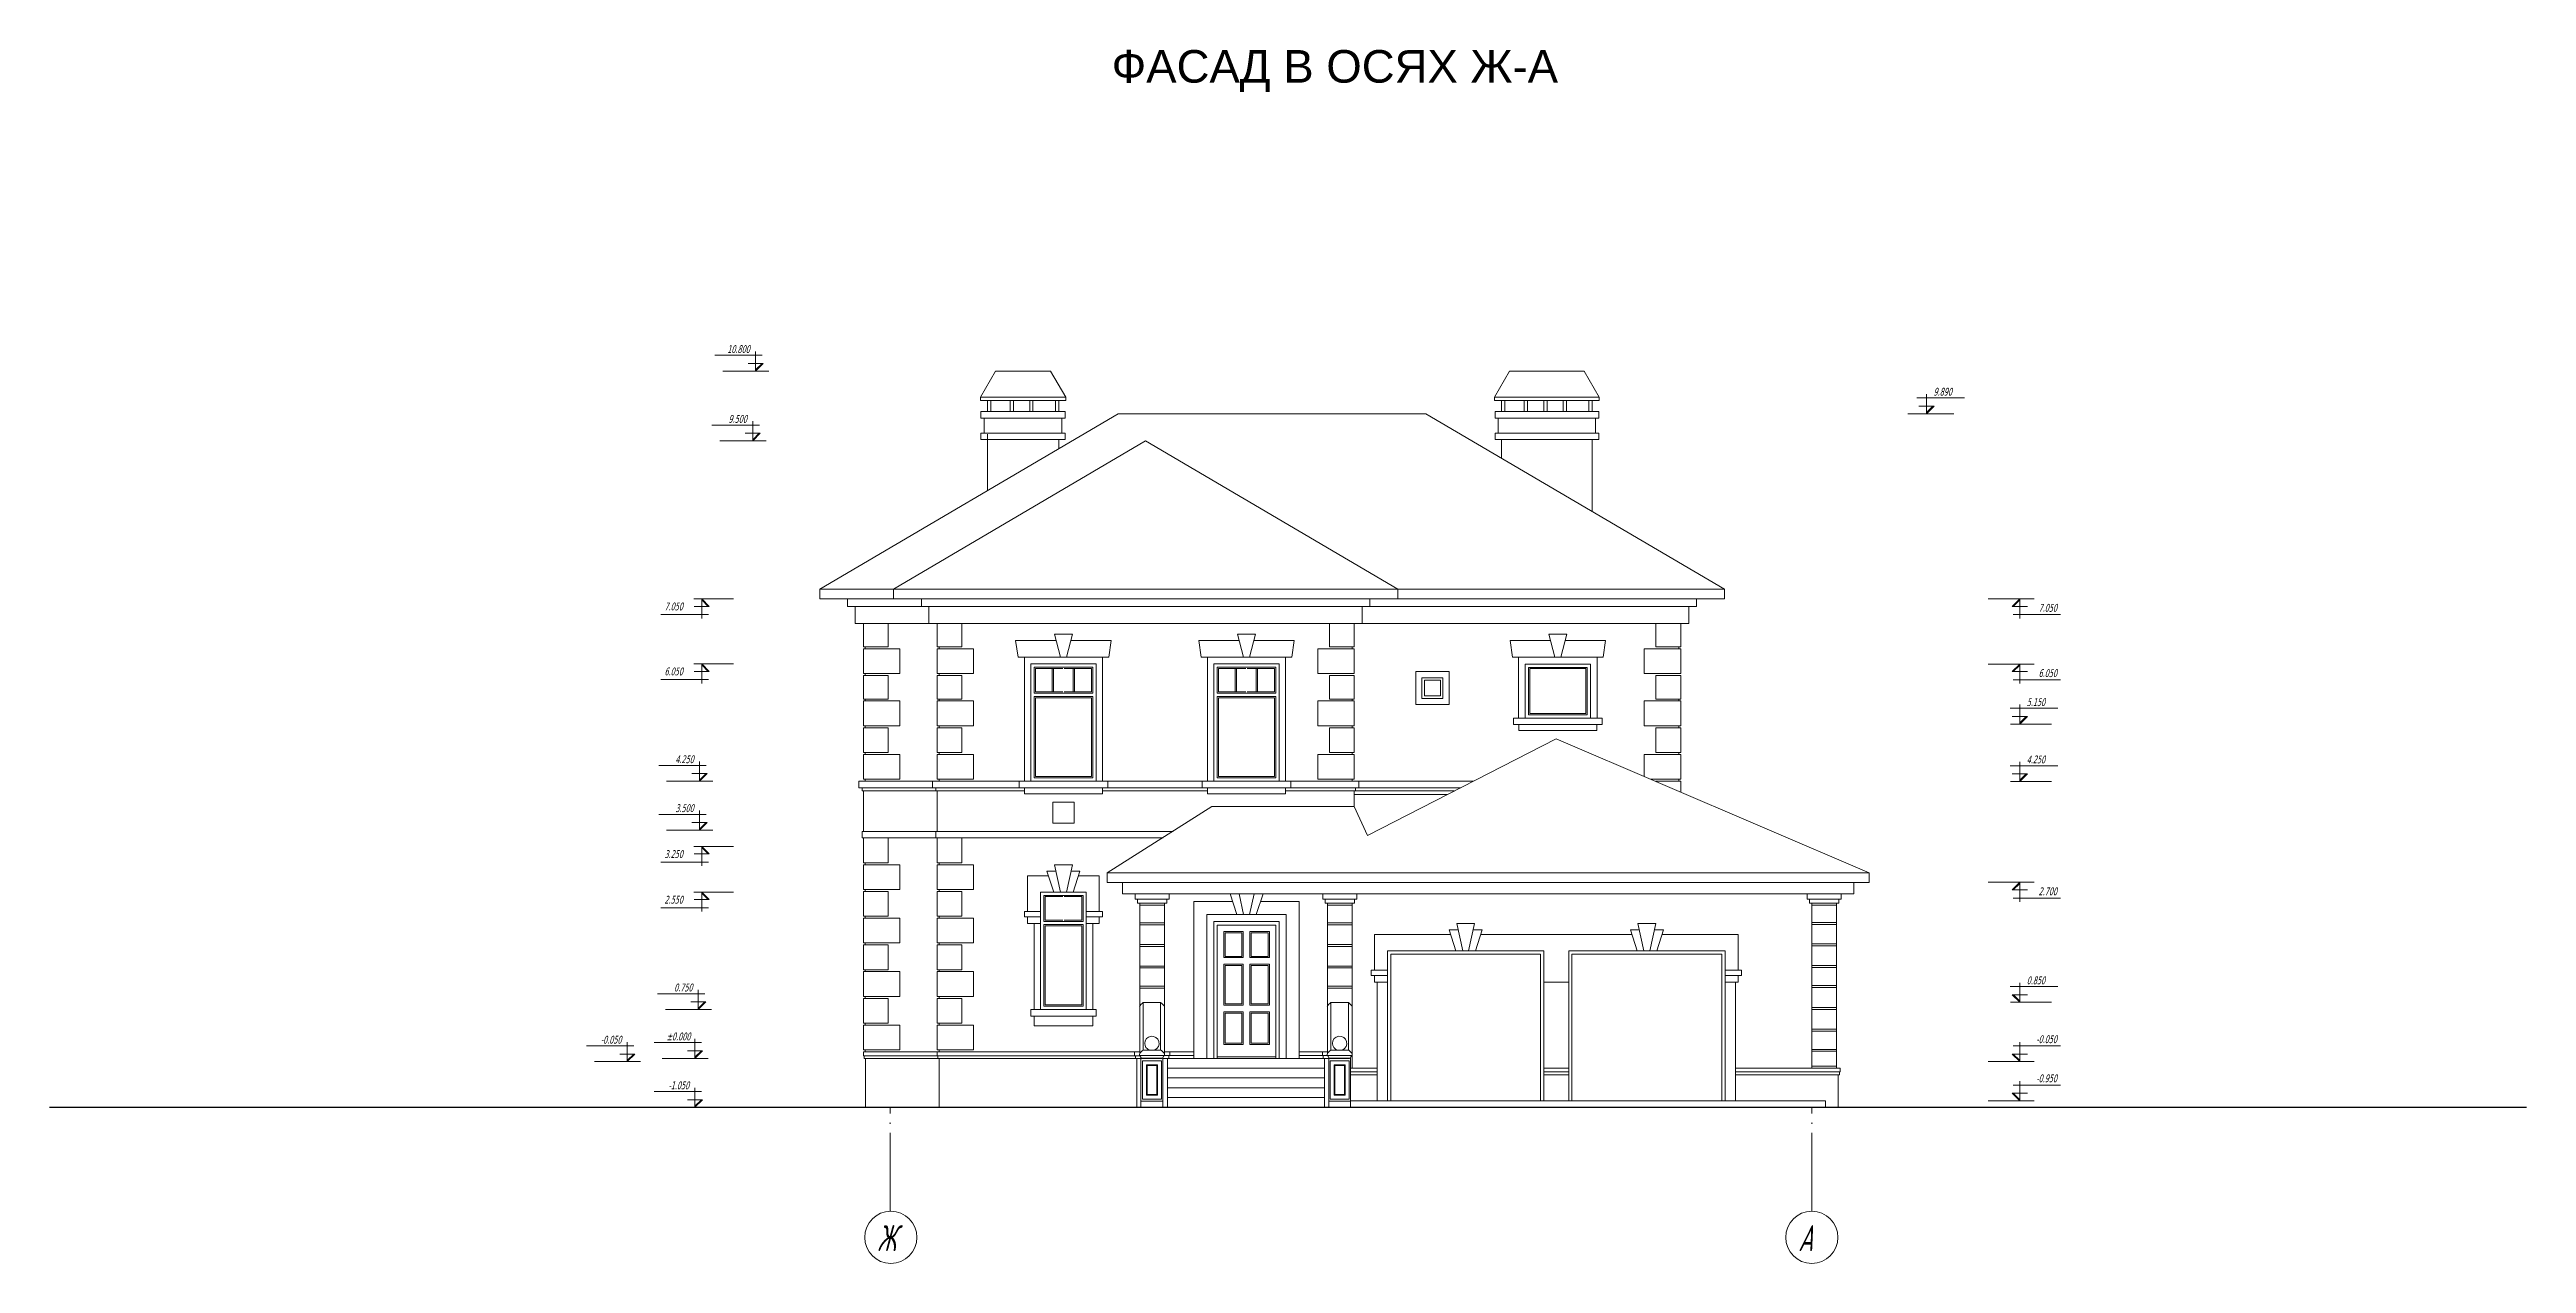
# Model space of a CAD drawing. Header units: millimetres. Extents: x 574812 to 785403, y 231698 to 285481.
# Drawn here: x 617960 to 655960, y 266870 to 285481 of the extents above; entities that cross this region are included whole.
import ezdxf
from ezdxf.enums import TextEntityAlignment as Align

# ---------------------------------------------------------------- set-up
doc = ezdxf.new("R2010")
doc.units = ezdxf.units.MM
doc.linetypes.add('ACAD_ISO04W100', pattern=[30, 24, -3, 0, -3])
doc.layers.add('OSI', color=154, linetype='Continuous')
for name, color, linetype, lineweight in [('WALL-outdoor', 14, 'Continuous', 30), ('Баллюстрада', 7, 'Continuous', 5), ('ОТМЕТКИ', 240, 'Continuous', 5)]:
    doc.layers.add(name, color=color, linetype=linetype, lineweight=lineweight)
doc.styles.get("Standard").update_dxf_attribs({"font": 'TAHOMA.TTF', "width": 0.6, "oblique": 15, "height": 220})
doc.styles.add('style4', font='ARIAL.TTF', dxfattribs={"height": 200})

msp = doc.modelspace()

# ---------------------------------------------------------------- texts
at = {"style": 'style4'}
msp.add_text('ФАСАД В ОСЯХ Ж-А', height=500, dxfattribs=at).set_placement((637678.5, 285223.3), align=Align.MIDDLE_CENTER)
at = {"layer": 'OSI', "char_height": 400, "attachment_point": 1}
for s, insert in [('{\\Fromans.shx|c204;Ж}', (630658.3, 267457.8)), ('{\\Fromans.shx|c204;А}', (644788.1, 267457.8))]:
    msp.add_mtext(s, dxfattribs=dict(at, insert=insert))
at = {"layer": 'ОТМЕТКИ', "linetype": 'ByBlock', "ltscale": 10, "char_height": 120, "width": 582}
for s, insert, attachment_point in [('10.800', (628703.2, 280948.4), 3), ('9.8{\\fTahoma|b0|i0|c204|p34;9}0', (647146.5, 280294.8), 3), ('9.500', (628658.8, 279878), 3), ('7.0{\\fTahoma|b0|i0|c204|p34;5}0', (627394.1, 277002.5), 1), ('7.050', (648757.8, 276981), 3), ('6.050', (627394.1, 276006), 1), ('6.050', (648757.8, 275980.3), 3), ('5.1{\\fTahoma|b0|i0|c204|p34;5}0', (648293.1, 275535.8), 1), ('4.250', (627843.1, 274659.9), 3), ('4.2{\\fTahoma|b0|i0|c204|p34;5}0', (648293.1, 274656.6), 1), ('3.500', (627843.1, 273909.9), 3), ('3.2{\\fTahoma|b0|i0|c204|p34;5}0', (627394.1, 273206), 1), ('2.5{\\fTahoma|b0|i0|c204|p34;5}0', (627394.1, 272506), 1), ('2.7{\\fTahoma|b0|i0|c204|p34;0}0', (648757.8, 272634.5), 3), ('0.750', (627824.4, 271159.9), 3), ('0.850', (648293.1, 271269.8), 1), ('-0.{\\fTahoma|b0|i0|c204|p34;05}0', (626735, 270359.9), 3), ('±0.000', (627426.8, 270409.9), 1), ('-0.050', (648757.8, 270367.5), 3), ('-1.050', (627773.1, 269659.9), 3), ('-0.950', (648757.8, 269767.5), 3)]:
    msp.add_mtext(s, dxfattribs=dict(at, insert=insert, attachment_point=attachment_point))

# ---------------------------------------------------------------- linework, layer by layer
at = {"layer": 'OSI', "linetype": 'ACAD_ISO04W100', "lineweight": 9, "ltscale": 50}
for p, q in [((630855.1, 267669.5), (630855.1, 269263.1)), ((644996.1, 267669.5), (644996.1, 269263.1))]:
    msp.add_line(p, q, dxfattribs=at)
at = {"layer": 'OSI', "lineweight": 20}
for centre in [(630866.2, 267269.5), (644996.1, 267269.5)]:
    msp.add_circle(centre, 400, dxfattribs=at)
at = {"layer": 'WALL-outdoor', "lineweight": 9}
for p, q in [((632242.2, 280151.6), (632473.2, 280551.6)), ((632242.2, 280151.6), (632473.2, 280551.6)), ((632973.2, 280551.6), (632473.2, 280551.6)), ((633318.9, 280551.6), (632473.2, 280551.6)), ((633549.8, 280151.6), (633318.9, 280551.6)), ((633549.8, 280151.6), (633318.9, 280551.6)), ((640128.6, 280151.6), (640359.5, 280551.6)), ((640128.6, 280151.6), (640359.5, 280551.6)), ((640859.5, 280551.6), (640359.5, 280551.6)), ((641504, 280551.6), (640359.5, 280551.6)), ((641735, 280151.6), (641504, 280551.6)), ((641735, 280151.6), (641504, 280551.6)), ((632242.2, 280151.6), (632242.2, 280101.6)), ((633204.1, 280151.6), (632242.2, 280151.6)), ((632242.2, 280151.6), (632242.2, 280101.6)), ((633549.8, 280151.6), (632242.2, 280151.6)), ((633204.1, 280101.6), (632242.2, 280101.6)), ((633549.8, 280101.6), (632242.2, 280101.6)), ((632349.9, 279931.6), (632349.9, 280101.6)), ((632349.9, 279931.6), (632349.9, 280101.6)), ((632399.9, 279931.6), (632399.9, 280101.6)), ((632399.9, 279931.6), (632399.9, 280101.6)), ((632698.7, 279931.6), (632698.7, 280101.6)), ((632698.7, 279931.6), (632698.7, 280101.6)), ((632698.7, 279931.6), (632698.7, 280101.6)), ((632698.7, 279931.6), (632698.7, 280101.6)), ((632748.7, 279931.6), (632748.7, 280101.6)), ((632748.7, 279931.6), (632748.7, 280101.6)), ((632748.7, 279931.6), (632748.7, 280101.6)), ((632748.7, 279931.6), (632748.7, 280101.6)), ((632997.6, 279931.6), (632997.6, 280101.6)), ((632997.6, 279931.6), (632997.6, 280101.6)), ((632997.6, 279931.6), (632997.6, 280101.6)), ((632997.6, 279931.6), (632997.6, 280101.6)), ((633047.6, 279931.6), (633047.6, 280101.6)), ((633047.6, 279931.6), (633047.6, 280101.6)), ((633047.6, 279931.6), (633047.6, 280101.6)), ((633047.6, 279931.6), (633047.6, 280101.6)), ((633392.2, 279931.6), (633392.2, 280101.6)), ((633392.2, 279931.6), (633392.2, 280101.6)), ((633442.2, 279931.6), (633442.2, 280101.6)), ((633442.2, 279931.6), (633442.2, 280101.6)), ((633549.8, 280151.6), (633549.8, 280101.6)), ((633549.8, 280151.6), (633549.8, 280101.6)), ((640128.6, 280151.6), (640128.6, 280101.6)), ((641090.5, 280151.6), (640128.6, 280151.6)), ((640128.6, 280151.6), (640128.6, 280101.6)), ((641735, 280151.6), (640128.6, 280151.6)), ((641090.5, 280101.6), (640128.6, 280101.6)), ((641735, 280101.6), (640128.6, 280101.6)), ((640236.2, 279931.6), (640236.2, 280101.6)), ((640236.2, 279931.6), (640236.2, 280101.6)), ((640286.2, 279931.6), (640286.2, 280101.6)), ((640286.2, 279931.6), (640286.2, 280101.6)), ((640585, 279931.6), (640585, 280101.6)), ((640585, 279931.6), (640585, 280101.6)), ((640585, 279931.6), (640585, 280101.6)), ((640585, 279931.6), (640585, 280101.6)), ((640635, 279931.6), (640635, 280101.6)), ((640635, 279931.6), (640635, 280101.6)), ((640635, 279931.6), (640635, 280101.6)), ((640635, 279931.6), (640635, 280101.6)), ((640883.9, 279931.6), (640883.9, 280101.6)), ((640883.9, 279931.6), (640883.9, 280101.6)), ((640883.9, 279931.6), (640883.9, 280101.6)), ((640883.9, 279931.6), (640883.9, 280101.6)), ((640933.9, 279931.6), (640933.9, 280101.6)), ((640933.9, 279931.6), (640933.9, 280101.6)), ((640933.9, 279931.6), (640933.9, 280101.6)), ((640933.9, 279931.6), (640933.9, 280101.6)), ((641182.7, 279931.6), (641182.7, 280101.6)), ((641182.7, 279931.6), (641182.7, 280101.6)), ((641182.7, 279931.6), (641182.7, 280101.6)), ((641182.7, 279931.6), (641182.7, 280101.6)), ((641232.7, 279931.6), (641232.7, 280101.6)), ((641232.7, 279931.6), (641232.7, 280101.6)), ((641232.7, 279931.6), (641232.7, 280101.6)), ((641232.7, 279931.6), (641232.7, 280101.6)), ((641577.3, 279931.6), (641577.3, 280101.6)), ((641577.3, 279931.6), (641577.3, 280101.6)), ((641627.3, 279931.6), (641627.3, 280101.6)), ((641627.3, 279931.6), (641627.3, 280101.6)), ((641735, 280151.6), (641735, 280101.6)), ((641735, 280151.6), (641735, 280101.6)), ((629775.2, 277209.7), (634355.1, 279898)), ((632249.9, 279831.6), (632249.9, 279931.6)), ((633196.5, 279931.6), (632249.9, 279931.6)), ((632249.9, 279831.6), (632249.9, 279931.6)), ((633542.2, 279931.6), (632249.9, 279931.6)), ((633196.5, 279831.6), (632249.9, 279831.6)), ((633542.2, 279831.6), (632249.9, 279831.6)), ((632299.9, 279601.6), (632299.9, 279831.6)), ((632299.9, 279601.6), (632299.9, 279831.6)), ((633492.2, 279601.6), (633492.2, 279831.6)), ((633492.2, 279601.6), (633492.2, 279831.6)), ((633542.2, 279831.6), (633542.2, 279931.6)), ((633542.2, 279831.6), (633542.2, 279931.6)), ((634355.1, 279898), (639075.2, 279898)), ((643655.2, 277209.7), (639075.2, 279898)), ((640136.2, 279831.6), (640136.2, 279931.6)), ((641082.8, 279931.6), (640136.2, 279931.6)), ((640136.2, 279831.6), (640136.2, 279931.6)), ((641727.3, 279931.6), (640136.2, 279931.6)), ((641082.8, 279831.6), (640136.2, 279831.6)), ((641727.3, 279831.6), (640136.2, 279831.6)), ((640186.2, 279601.6), (640186.2, 279831.6)), ((640186.2, 279601.6), (640186.2, 279831.6)), ((641677.3, 279601.6), (641677.3, 279831.6)), ((641677.3, 279601.6), (641677.3, 279831.6)), ((641727.3, 279831.6), (641727.3, 279931.6)), ((641727.3, 279831.6), (641727.3, 279931.6)), ((630906.2, 277209.7), (634776.1, 279481.2)), ((632249.9, 279501.6), (632249.9, 279601.6)), ((633196.5, 279601.6), (632249.9, 279601.6)), ((632249.9, 279501.6), (632249.9, 279601.6)), ((633542.2, 279601.6), (632249.9, 279601.6)), ((633196.5, 279501.6), (632249.9, 279501.6)), ((633542.2, 279501.6), (632249.9, 279501.6)), ((632349.8, 278720.9), (632349.9, 279501.6)), ((632349.9, 279585), (632349.9, 279501.6)), ((633442.1, 279362.1), (633442.2, 279501.6)), ((633542.2, 279501.6), (633542.2, 279601.6)), ((633542.2, 279501.6), (633542.2, 279601.6)), ((638646, 277209.7), (634776.1, 279481.2)), ((640136.2, 279501.6), (640136.2, 279601.6)), ((641082.8, 279601.6), (640136.2, 279601.6)), ((640136.2, 279501.6), (640136.2, 279601.6)), ((641727.3, 279601.6), (640136.2, 279601.6)), ((641082.8, 279501.6), (640136.2, 279501.6)), ((641727.3, 279501.6), (640136.2, 279501.6)), ((640236.2, 279318.6), (640236.2, 279501.6)), ((640236.2, 279216.5), (640236.2, 279501.6)), ((641627.3, 278400), (641627.3, 279501.6)), ((641727.3, 279501.6), (641727.3, 279601.6)), ((641727.3, 279501.6), (641727.3, 279601.6)), ((629775.2, 277209.7), (635125.5, 277209.7)), ((629775.2, 277059.7), (629775.2, 277209.7)), ((629775.2, 277059.7), (635165.5, 277059.7)), ((630204, 276939.7), (630204, 277059.7)), ((630906.2, 277059.7), (630906.2, 277209.7)), ((631335, 276939.7), (631335, 277059.7)), ((634832.5, 277059.7), (643655.2, 277059.7)), ((634872.4, 277209.7), (643655.2, 277209.7)), ((638217.2, 276939.7), (638217.2, 277059.7)), ((638646, 277059.7), (638646, 277209.7)), ((643226.3, 276939.7), (643226.3, 277059.7)), ((643655.2, 277059.7), (643655.2, 277209.7)), ((630204, 276939.7), (635197.5, 276939.7)), ((630321.2, 276939.7), (630321.2, 276683.1)), ((630321.2, 276683.1), (635020.6, 276683.1)), ((630445.2, 276683.1), (630445.2, 276323.1)), ((630445.2, 276683.1), (630445.2, 276323.1)), ((630445.2, 276683.1), (630825.2, 276683.1)), ((630825.2, 276683.1), (630825.2, 276323.1)), ((631452.2, 276939.7), (631452.2, 276683.1)), ((631576.2, 276683.1), (635265.9, 276683.1)), ((631576.2, 276683.1), (631576.2, 276323.1)), ((631576.2, 276683.1), (631576.2, 276323.1)), ((631576.2, 276683.1), (631956.2, 276683.1)), ((631956.2, 276683.1), (631956.2, 276323.1)), ((634732.1, 276683.1), (643109.2, 276683.1)), ((634800.5, 276939.7), (643226.3, 276939.7)), ((637596, 276683.1), (637596, 276323.1)), ((637976, 276683.1), (637596, 276683.1)), ((637976, 276683.1), (637976, 276323.1)), ((638100, 276939.7), (638100, 276683.1)), ((642605.2, 276683.1), (642605.2, 276323.1)), ((642985.2, 276683.1), (642605.2, 276683.1)), ((642985.2, 276683.1), (642985.2, 276323.1)), ((643109.2, 276939.7), (643109.2, 276683.1)), ((630445.2, 276323.1), (630825.2, 276323.1)), ((630445.2, 276293.1), (630445.2, 275913.1)), ((630445.2, 276293.1), (631005.2, 276293.1)), ((630445.2, 276293.1), (630445.2, 275913.1)), ((630475.2, 276323.1), (630475.2, 276293.1)), ((631005.2, 276293.1), (631005.2, 275913.1)), ((631576.2, 276323.1), (631956.2, 276323.1)), ((631576.2, 276293.1), (631576.2, 275913.1)), ((631576.2, 276293.1), (632136.2, 276293.1)), ((631576.2, 276293.1), (631576.2, 275913.1)), ((631606.2, 276323.1), (631606.2, 276293.1)), ((632136.2, 276293.1), (632136.2, 275913.1)), ((633407.6, 276421.8), (632781.7, 276421.8)), ((632820.5, 276163.1), (632781.7, 276421.8)), ((633469.8, 276163.1), (633378.1, 276515.1)), ((633652.2, 276515.1), (633378.1, 276515.1)), ((633560.4, 276163.1), (633652.2, 276515.1)), ((633622.6, 276421.8), (634248.6, 276421.8)), ((634209.8, 276163.1), (634248.6, 276421.8)), ((636216.3, 276421.8), (635590.3, 276421.8)), ((635629.1, 276163.1), (635590.3, 276421.8)), ((636278.4, 276163.1), (636186.7, 276515.1)), ((636460.8, 276515.1), (636186.7, 276515.1)), ((636369.1, 276163.1), (636460.8, 276515.1)), ((636431.2, 276421.8), (637057.2, 276421.8)), ((637018.4, 276163.1), (637057.2, 276421.8)), ((637416, 276293.1), (637416, 275913.1)), ((637976, 276293.1), (637416, 276293.1)), ((637976, 276323.1), (637596, 276323.1)), ((637946, 276323.1), (637946, 276293.1)), ((637976, 276293.1), (637976, 275913.1)), ((640991.8, 276421.8), (640365.9, 276421.8)), ((640404.7, 276163.1), (640365.9, 276421.8)), ((641054, 276163.1), (640962.2, 276515.1)), ((641236.4, 276515.1), (640962.2, 276515.1)), ((641144.6, 276163.1), (641236.4, 276515.1)), ((641206.8, 276421.8), (641832.7, 276421.8)), ((641793.9, 276163.1), (641832.7, 276421.8)), ((642425.2, 276293.1), (642425.2, 275913.1)), ((642985.2, 276293.1), (642425.2, 276293.1)), ((642985.2, 276323.1), (642605.2, 276323.1)), ((642955.2, 276323.1), (642955.2, 276293.1)), ((642985.2, 276293.1), (642985.2, 275913.1)), ((630445.2, 275913.1), (631005.2, 275913.1)), ((630445.2, 275883.1), (630445.2, 275523.1)), ((630445.2, 275883.1), (630825.2, 275883.1)), ((630445.2, 275883.1), (630445.2, 275523.1)), ((630475.2, 275913.1), (630475.2, 275883.1)), ((630825.2, 275883.1), (630825.2, 275523.1)), ((631576.2, 275913.1), (632136.2, 275913.1)), ((631576.2, 275883.1), (631576.2, 275523.1)), ((631576.2, 275883.1), (631956.2, 275883.1)), ((631576.2, 275883.1), (631576.2, 275523.1)), ((631606.2, 275913.1), (631606.2, 275883.1)), ((631956.2, 275883.1), (631956.2, 275523.1)), ((633469.8, 276163.1), (632820.5, 276163.1)), ((632915.1, 274263.1), (632915.1, 276163.1)), ((633015.1, 276063.1), (633015.1, 274263.1)), ((634015.1, 276063.1), (633015.1, 276063.1)), ((633015.1, 276063.1), (633015.1, 274263.1)), ((634015.1, 276063.1), (633015.1, 276063.1)), ((633015.1, 276063.1), (633015.1, 274263.1)), ((634015.1, 276063.1), (633015.1, 276063.1)), ((633015.1, 276063.1), (633015.1, 274263.1)), ((633015.1, 276063.1), (633015.1, 276063.1)), ((633965.1, 276013.1), (633065.1, 276013.1)), ((633065.1, 275613.6), (633065.1, 276013.1)), ((633085.1, 275993.1), (633505.1, 275993.1)), ((633085.1, 275633.6), (633085.1, 275993.1)), ((633342.7, 275993.1), (633342.7, 275633.6)), ((633362.7, 275993.1), (633362.7, 275633.6)), ((633665.1, 276063.1), (633365.1, 276063.1)), ((633469.8, 276163.1), (633560.4, 276163.1)), ((633525.1, 275993.1), (633945.1, 275993.1)), ((633560.4, 276163.1), (634209.8, 276163.1)), ((633665.6, 275993.1), (633665.6, 275633.6)), ((633685.6, 275993.1), (633685.6, 275633.6)), ((633945.1, 275633.6), (633945.1, 275993.1)), ((633965.1, 276013.1), (633965.1, 275613.6)), ((634015.1, 276063.1), (634015.1, 274263.1)), ((634015.1, 276063.1), (634015.1, 274263.1)), ((634015.1, 276063.1), (634015.1, 274263.1)), ((634015.1, 276063.1), (634015.1, 276063.1)), ((634115.1, 274263.1), (634115.1, 276163.1)), ((636278.4, 276163.1), (635629.1, 276163.1)), ((635723.8, 274263.1), (635723.8, 276163.1)), ((635823.8, 276063.1), (635823.8, 274263.1)), ((636823.8, 276063.1), (635823.8, 276063.1)), ((635823.8, 276063.1), (635823.8, 274263.1)), ((636823.8, 276063.1), (635823.8, 276063.1)), ((635823.8, 276063.1), (635823.8, 274263.1)), ((636823.8, 276063.1), (635823.8, 276063.1)), ((635823.8, 276063.1), (635823.8, 274263.1)), ((635823.8, 276063.1), (635823.8, 276063.1)), ((636773.8, 276013.1), (635873.8, 276013.1)), ((635873.8, 275613.6), (635873.8, 276013.1)), ((635893.8, 275993.1), (636313.8, 275993.1)), ((635893.8, 275633.6), (635893.8, 275993.1)), ((636151.3, 275993.1), (636151.3, 275633.6)), ((636171.3, 275993.1), (636171.3, 275633.6)), ((636473.8, 276063.1), (636173.8, 276063.1)), ((636278.4, 276163.1), (636369.1, 276163.1)), ((636333.8, 275993.1), (636753.8, 275993.1)), ((636369.1, 276163.1), (637018.4, 276163.1)), ((636474.2, 275993.1), (636474.2, 275633.6)), ((636494.2, 275993.1), (636494.2, 275633.6)), ((636753.8, 275633.6), (636753.8, 275993.1)), ((636773.8, 276013.1), (636773.8, 275613.6)), ((636823.8, 276063.1), (636823.8, 274263.1)), ((636823.8, 276063.1), (636823.8, 274263.1)), ((636823.8, 276063.1), (636823.8, 274263.1)), ((636823.8, 276063.1), (636823.8, 276063.1)), ((636923.8, 274263.1), (636923.8, 276163.1)), ((637976, 275913.1), (637416, 275913.1)), ((637596, 275883.1), (637596, 275523.1)), ((637976, 275883.1), (637596, 275883.1)), ((637976, 275883.1), (637976, 275523.1)), ((638920.2, 275942.7), (639430.7, 275942.7)), ((638920.2, 275942.7), (638920.2, 275437.3)), ((639430.7, 275437.3), (639430.7, 275942.7)), ((641054, 276163.1), (640404.7, 276163.1)), ((640495.1, 276163.1), (640495.1, 275231.7)), ((640495.1, 276163.1), (641703.5, 276163.1)), ((640599.3, 276058.9), (640599.3, 275231.7)), ((640599.3, 276058.9), (641599.3, 276058.9)), ((640599.3, 276058.9), (640599.3, 275231.7)), ((640599.3, 276058.9), (641599.3, 276058.9)), ((640599.3, 276058.9), (640599.3, 275231.7)), ((640599.3, 276058.9), (641599.3, 276058.9)), ((640649.3, 276008.9), (640649.3, 275281.7)), ((640649.3, 276008.9), (641549.3, 276008.9)), ((640669.3, 275301.7), (640669.3, 275988.9)), ((641529.3, 275988.9), (640669.3, 275988.9)), ((640949.3, 276163.1), (641249.3, 276163.1)), ((641144.6, 276163.1), (641793.9, 276163.1)), ((641529.3, 275301.7), (641529.3, 275988.9)), ((641549.3, 275281.7), (641549.3, 276008.9)), ((641599.3, 276058.9), (641599.3, 275231.7)), ((641599.3, 276058.9), (641599.3, 275231.7)), ((641599.3, 276058.9), (641599.3, 275231.7)), ((641599.3, 276058.9), (641599.3, 275231.7)), ((641703.5, 276163.1), (641703.5, 275231.7)), ((642985.2, 275913.1), (642425.2, 275913.1)), ((642605.2, 275883.1), (642605.2, 275523.1)), ((642985.2, 275883.1), (642605.2, 275883.1)), ((642985.2, 275883.1), (642985.2, 275523.1)), ((630445.2, 275523.1), (630825.2, 275523.1)), ((630475.2, 275523.1), (630475.2, 275493.1)), ((631576.2, 275523.1), (631956.2, 275523.1)), ((631606.2, 275523.1), (631606.2, 275493.1)), ((633065.1, 275613.6), (633965.1, 275613.6)), ((633065.1, 274313.1), (633065.1, 275563.6)), ((633065.1, 275563.6), (633965.1, 275563.6)), ((633505.1, 275633.6), (633085.1, 275633.6)), ((633085.1, 274333.1), (633085.1, 275543.6)), ((633085.1, 275543.6), (633945.1, 275543.6)), ((633945.1, 275633.6), (633525.1, 275633.6)), ((633945.1, 274333.1), (633945.1, 275543.6)), ((633965.1, 275563.6), (633965.1, 274313.1)), ((633965.1, 275163.1), (633965.1, 275533.8)), ((635873.8, 275613.6), (636773.8, 275613.6)), ((635873.8, 274313.1), (635873.8, 275563.6)), ((635873.8, 275563.6), (636773.8, 275563.6)), ((636313.8, 275633.6), (635893.8, 275633.6)), ((635893.8, 274333.1), (635893.8, 275543.6)), ((635893.8, 275543.6), (636753.8, 275543.6)), ((636753.8, 275633.6), (636333.8, 275633.6)), ((636753.8, 274333.1), (636753.8, 275543.6)), ((636773.8, 275563.6), (636773.8, 274313.1)), ((636773.8, 275163.1), (636773.8, 275533.8)), ((637976, 275523.1), (637596, 275523.1)), ((637946, 275523.1), (637946, 275493.1)), ((639012.9, 275850), (639337.9, 275850)), ((639012.9, 275850), (639012.9, 275530)), ((639012.9, 275530), (639337.9, 275530)), ((639052.9, 275810), (639297.9, 275810)), ((639052.9, 275810), (639052.9, 275570)), ((639052.9, 275570), (639297.9, 275570)), ((639297.9, 275570), (639297.9, 275810)), ((639337.9, 275530), (639337.9, 275850)), ((641549.3, 275588.9), (641549.3, 275281.7)), ((642985.2, 275523.1), (642605.2, 275523.1)), ((642955.2, 275523.1), (642955.2, 275493.1)), ((630445.2, 275493.1), (630445.2, 275113.1)), ((630445.2, 275493.1), (631005.2, 275493.1)), ((630445.2, 275493.1), (630445.2, 275113.1)), ((631005.2, 275493.1), (631005.2, 275113.1)), ((631576.2, 275493.1), (631576.2, 275113.1)), ((631576.2, 275493.1), (632136.2, 275493.1)), ((631576.2, 275493.1), (631576.2, 275113.1)), ((632136.2, 275493.1), (632136.2, 275113.1)), ((637416, 275493.1), (637416, 275113.1)), ((637976, 275493.1), (637416, 275493.1)), ((637976, 275493.1), (637976, 275113.1)), ((638920.2, 275437.3), (639430.7, 275437.3)), ((641778.9, 275231.7), (640419.7, 275231.7)), ((640419.7, 275231.7), (640419.7, 275131.7)), ((641778.9, 275131.7), (640419.7, 275131.7)), ((641703.5, 275131.7), (640495.1, 275131.7)), ((640499.3, 275038.9), (640499.3, 275131.7)), ((640499.3, 275131.7), (640499.3, 275038.9)), ((640599.3, 275231.7), (641599.3, 275231.7)), ((640599.3, 275231.7), (641599.3, 275231.7)), ((640599.3, 275231.7), (641599.3, 275231.7)), ((640649.3, 275281.7), (641549.3, 275281.7)), ((641529.3, 275301.7), (640669.3, 275301.7)), ((641699.3, 275231.7), (641699.3, 275231.7)), ((641699.3, 275038.9), (641699.3, 275131.7)), ((641699.3, 275131.7), (641699.3, 275038.9)), ((641778.9, 275231.7), (641778.9, 275131.7)), ((642425.2, 275493.1), (642425.2, 275113.1)), ((642985.2, 275493.1), (642425.2, 275493.1)), ((642985.2, 275493.1), (642985.2, 275113.1)), ((630445.2, 275113.1), (631005.2, 275113.1)), ((630445.2, 275083.1), (630445.2, 274703.1)), ((630445.2, 275083.1), (630825.2, 275083.1)), ((630445.2, 275083.1), (630445.2, 274914.8)), ((630475.2, 275113.1), (630475.2, 275083.1)), ((630825.2, 275083.1), (630825.2, 274703.1)), ((631576.2, 275113.1), (632136.2, 275113.1)), ((631576.2, 275083.1), (631576.2, 274703.1)), ((631576.2, 275083.1), (631956.2, 275083.1)), ((631576.2, 275083.1), (631576.2, 274914.8)), ((631606.2, 275113.1), (631606.2, 275083.1)), ((631956.2, 275083.1), (631956.2, 274703.1)), ((637976, 275113.1), (637416, 275113.1)), ((637596, 275083.1), (637596, 274703.1)), ((637976, 275083.1), (637596, 275083.1)), ((637946, 275113.1), (637946, 275083.1)), ((637976, 275083.1), (637976, 274703.1)), ((638177.2, 273429.2), (641076.1, 274914.8)), ((641699.3, 275038.9), (640499.3, 275038.9)), ((645876.1, 272859.8), (641076.1, 274914.8)), ((642985.2, 275113.1), (642425.2, 275113.1)), ((642605.2, 275083.1), (642605.2, 274703.1)), ((642985.2, 275083.1), (642605.2, 275083.1)), ((642955.2, 275113.1), (642955.2, 275083.1)), ((642985.2, 275083.1), (642985.2, 274703.1)), ((630445.2, 274703.1), (630825.2, 274703.1)), ((630445.2, 274673.1), (631005.2, 274673.1)), ((630445.2, 274673.1), (630445.2, 274296.9)), ((630475.2, 274703.1), (630475.2, 274673.1)), ((631005.2, 274673.1), (631005.2, 274293.1)), ((631576.2, 274703.1), (631956.2, 274703.1)), ((631576.2, 274673.1), (632136.2, 274673.1)), ((631576.2, 274673.1), (631576.2, 274296.9)), ((631606.2, 274703.1), (631606.2, 274673.1)), ((632136.2, 274673.1), (632136.2, 274293.1)), ((637416, 274673.1), (637416, 274293.1)), ((637976, 274673.1), (637416, 274673.1)), ((637976, 274703.1), (637596, 274703.1)), ((637946, 274703.1), (637946, 274673.1)), ((637976, 274673.1), (637976, 274293.1)), ((642425.2, 274673.1), (642425.2, 274337.2)), ((642985.2, 274673.1), (642425.2, 274673.1)), ((642985.2, 274703.1), (642605.2, 274703.1)), ((642955.2, 274703.1), (642955.2, 274673.1)), ((642985.2, 274673.1), (642985.2, 274293.1)), ((639804.5, 274263.1), (630375.2, 274263.1)), ((630375.2, 274263.1), (630375.2, 274163.1)), ((630375.2, 274263.1), (630375.2, 274163.1)), ((639609.4, 274163.1), (630375.2, 274163.1)), ((630425.2, 274113.1), (630425.2, 274163.1)), ((630425.2, 274113.1), (630425.2, 274163.1)), ((632915.1, 274113.1), (630425.2, 274113.1)), ((630445.2, 274113.1), (630445.2, 273493.1)), ((630447.5, 274293.1), (631005.2, 274293.1)), ((630475.2, 274293.1), (630475.2, 274263.1)), ((631506.2, 274263.1), (631506.2, 274163.1)), ((631506.2, 274263.1), (631506.2, 274163.1)), ((631556.2, 274113.1), (631556.2, 274163.1)), ((631556.2, 274113.1), (631556.2, 274163.1)), ((631576.2, 274113.1), (631576.2, 273493.1)), ((631578.5, 274293.1), (632136.2, 274293.1)), ((631606.2, 274293.1), (631606.2, 274263.1)), ((634365.1, 274263.1), (632665.1, 274263.1)), ((634365.1, 274163.1), (632665.1, 274163.1)), ((632815.1, 274263.1), (634215.1, 274263.1)), ((632835.5, 274263.1), (632835.5, 274163.1)), ((632915.1, 274070.4), (632915.1, 274163.1)), ((632915.1, 274163.1), (632915.1, 274070.4)), ((632915.1, 274070.4), (634115.1, 274070.4)), ((634165.1, 274263.1), (632941, 274263.1)), ((632941, 274163.1), (634165.1, 274163.1)), ((634015.1, 274263.1), (633015.1, 274263.1)), ((634015.1, 274263.1), (633015.1, 274263.1)), ((634015.1, 274263.1), (633015.1, 274263.1)), ((633965.1, 274313.1), (633065.1, 274313.1)), ((633085.1, 274333.1), (633945.1, 274333.1)), ((634115.1, 274070.4), (634115.1, 274163.1)), ((634115.1, 274163.1), (634115.1, 274070.4)), ((635723.8, 274113.1), (634115.1, 274113.1)), ((634194.8, 274263.1), (634194.8, 274163.1)), ((635623.8, 274263.1), (637023.8, 274263.1)), ((635644.1, 274263.1), (635644.1, 274163.1)), ((635723.8, 274070.4), (635723.8, 274163.1)), ((635723.8, 274163.1), (635723.8, 274070.4)), ((635723.8, 274070.4), (636923.8, 274070.4)), ((636973.8, 274263.1), (635749.7, 274263.1)), ((635749.7, 274163.1), (636973.8, 274163.1)), ((636823.8, 274263.1), (635823.8, 274263.1)), ((636823.8, 274263.1), (635823.8, 274263.1)), ((636823.8, 274263.1), (635823.8, 274263.1)), ((636773.8, 274313.1), (635873.8, 274313.1)), ((635893.8, 274333.1), (636753.8, 274333.1)), ((636923.8, 274070.4), (636923.8, 274163.1)), ((636923.8, 274163.1), (636923.8, 274070.4)), ((639511.8, 274113.1), (636923.8, 274113.1)), ((637003.4, 274263.1), (637003.4, 274163.1)), ((637976, 274293.1), (637416, 274293.1)), ((637946, 274293.1), (637946, 274263.1)), ((637946, 274293.1), (637946, 274263.1)), ((637976, 274113.1), (637976, 273876.9)), ((639406.3, 274059), (637976, 274060.9)), ((637996, 274113.1), (637996, 274163.1)), ((637996, 274113.1), (637996, 274163.1)), ((638046, 274263.1), (638046, 274163.1)), ((638046, 274263.1), (638046, 274163.1)), ((642985.2, 274293.1), (642528.1, 274293.1)), ((642985.2, 274293.1), (642528.1, 274293.1)), ((642605.2, 274263.1), (642605.2, 274260.2)), ((642985.2, 274263.1), (642605.2, 274263.1)), ((642955.2, 274293.1), (642955.2, 274263.1)), ((642955.2, 274293.1), (642955.2, 274263.1)), ((642985.2, 274263.1), (642985.2, 274097.5)), ((633677.6, 273941.8), (633352.6, 273941.8)), ((633352.6, 273621.8), (633352.6, 273941.8)), ((633677.6, 273621.8), (633352.6, 273621.8)), ((633677.6, 273941.8), (633677.6, 273621.8)), ((634186.1, 272859.8), (635793.6, 273876.9)), ((635793.6, 273876.9), (637976, 273876.9)), ((637976, 273876.9), (638177.2, 273429.2)), ((630425.2, 273493.1), (630425.2, 273393.1)), ((635198.4, 273493.1), (630425.2, 273493.1)), ((635043.3, 273393.1), (630425.2, 273393.1)), ((630445.2, 273393.1), (631005.2, 273393.1)), ((630445.2, 273393.1), (631005.2, 273393.1)), ((630445.2, 273393.1), (630825.2, 273393.1)), ((630445.2, 273393.1), (630445.2, 273013.1)), ((630825.2, 273393.1), (630825.2, 273013.1)), ((631556.2, 273493.1), (631556.2, 273393.1)), ((631556.2, 273493.1), (631556.2, 273393.1)), ((631576.2, 273393.1), (631956.2, 273393.1)), ((631576.2, 273393.1), (631576.2, 273013.1)), ((631956.2, 273393.1), (631956.2, 273013.1)), ((630445.2, 273013.1), (630825.2, 273013.1)), ((630445.2, 272983.1), (630445.2, 272603.1)), ((630445.2, 272983.1), (630445.2, 272603.1)), ((630445.2, 272983.1), (631005.2, 272983.1)), ((630475.2, 273013.1), (630475.2, 272983.1)), ((631005.2, 272983.1), (631005.2, 272603.1)), ((631005.2, 272983.1), (631005.2, 272603.1)), ((631576.2, 273013.1), (631956.2, 273013.1)), ((631576.2, 272983.1), (632136.2, 272983.1)), ((631576.2, 272983.1), (631576.2, 272603.1)), ((631606.2, 273013.1), (631606.2, 272983.1)), ((632136.2, 272983.1), (632136.2, 272603.1)), ((633365.1, 272563.1), (633261.8, 272883.1)), ((633399.9, 272883.1), (633261.8, 272883.1)), ((633469.8, 272563.1), (633378.1, 272983.1)), ((633652.2, 272983.1), (633378.1, 272983.1)), ((633560.4, 272563.1), (633652.2, 272983.1)), ((633768.5, 272883.1), (633630.3, 272883.1)), ((633665.1, 272563.1), (633768.5, 272883.1)), ((634186.1, 272859.8), (637257.3, 272859.8)), ((634186.1, 272859.8), (634186.1, 272709.8)), ((637257.3, 272859.8), (645876.1, 272859.8)), ((645876.1, 272859.8), (645876.1, 272709.8)), ((645876.1, 272859.8), (645876.1, 272709.8)), ((630445.2, 272603.1), (631005.2, 272603.1)), ((630445.2, 272603.1), (631005.2, 272603.1)), ((630445.2, 272573.1), (630825.2, 272573.1)), ((630445.2, 272573.1), (630445.2, 272193.1)), ((630475.2, 272603.1), (630475.2, 272573.1)), ((630825.2, 272573.1), (630825.2, 272193.1)), ((631576.2, 272603.1), (632136.2, 272603.1)), ((631576.2, 272573.1), (631956.2, 272573.1)), ((631576.2, 272573.1), (631576.2, 272193.1)), ((631606.2, 272603.1), (631606.2, 272573.1)), ((631956.2, 272573.1), (631956.2, 272193.1)), ((632965.1, 272263.7), (632965.1, 272813.1)), ((633284.4, 272813.1), (632965.1, 272813.1)), ((633165.1, 272563.1), (633165.1, 270763.1)), ((633865.1, 272563.1), (633165.1, 272563.1)), ((633165.1, 272563.1), (633165.1, 270763.1)), ((633865.1, 272563.1), (633165.1, 272563.1)), ((633165.1, 272563.1), (633165.1, 270763.1)), ((633865.1, 272563.1), (633165.1, 272563.1)), ((633165.1, 272563.1), (633165.1, 270763.1)), ((633815.1, 272513.1), (633215.1, 272513.1)), ((633215.1, 272113.6), (633215.1, 272513.1)), ((633235.1, 272493.1), (633505.1, 272493.1)), ((633235.1, 272133.6), (633235.1, 272493.1)), ((633665.1, 272563.1), (633365.1, 272563.1)), ((633525.1, 272493.1), (633795.1, 272493.1)), ((634065.1, 272813.1), (633745.9, 272813.1)), ((633795.1, 272133.6), (633795.1, 272493.1)), ((633815.1, 272513.1), (633815.1, 272113.6)), ((633865.1, 272563.1), (633865.1, 270763.1)), ((633865.1, 272563.1), (633865.1, 270763.1)), ((633865.1, 272563.1), (633865.1, 270763.1)), ((634065.1, 272263.7), (634065.1, 272813.1)), ((637213.1, 272709.8), (634186.1, 272709.8)), ((634420.4, 272709.8), (634420.4, 272538.1)), ((634420.4, 272538.1), (637162.6, 272538.1)), ((634534.1, 272538.1), (635138.5, 272538.1)), ((634613.7, 272538.1), (634613.7, 272452.1)), ((634613.7, 272538.1), (635138.5, 272538.1)), ((635138.5, 272538.1), (635138.5, 272452.1)), ((636173.8, 272219.7), (636071, 272538.1)), ((636278.4, 272219.7), (636208.9, 272538.1)), ((636369.1, 272219.7), (636438.6, 272538.1)), ((636473.8, 272219.7), (636576.6, 272538.1)), ((645641.8, 272538.1), (637162.6, 272538.1)), ((645876.1, 272709.8), (637213.1, 272709.8)), ((637493.7, 272538.1), (637493.7, 272452.1)), ((637493.7, 272538.1), (638018.5, 272538.1)), ((638018.5, 272538.1), (638018.5, 272452.1)), ((644923.7, 272538.1), (644923.7, 272452.1)), ((644923.7, 272538.1), (645448.5, 272538.1)), ((645448.5, 272538.1), (645448.5, 272452.1)), ((645641.8, 272709.8), (645641.8, 272538.1)), ((630445.2, 272193.1), (630825.2, 272193.1)), ((630445.2, 272163.1), (631005.2, 272163.1)), ((630445.2, 272163.1), (630445.2, 271783.1)), ((630475.2, 272193.1), (630475.2, 272163.1)), ((631005.2, 272163.1), (631005.2, 271783.1)), ((631576.2, 272193.1), (631956.2, 272193.1)), ((631576.2, 272163.1), (632136.2, 272163.1)), ((631576.2, 272163.1), (631576.2, 271783.1)), ((631606.2, 272193.1), (631606.2, 272163.1)), ((632136.2, 272163.1), (632136.2, 271783.1)), ((632915.1, 272183.7), (632915.1, 272263.7)), ((633165.1, 272263.7), (632915.1, 272263.7)), ((633165.1, 272183.7), (632915.1, 272183.7)), ((632965.1, 272083.8), (632965.1, 272183.7)), ((632965.1, 272083.8), (633165.1, 272083.8)), ((633065.1, 270763.1), (633065.1, 272083.8)), ((633215.1, 272113.6), (633815.1, 272113.6)), ((633505.1, 272133.6), (633235.1, 272133.6)), ((633795.1, 272133.6), (633525.1, 272133.6)), ((633865.1, 272263.7), (634115.1, 272263.7)), ((633865.1, 272183.7), (634115.1, 272183.7)), ((634065.1, 272083.8), (633865.1, 272083.8)), ((633965.1, 270763.1), (633965.1, 272083.8)), ((634065.1, 272083.8), (634065.1, 272183.7)), ((634115.1, 272183.7), (634115.1, 272263.7)), ((634613.7, 272452.1), (635138.5, 272452.1)), ((634650.8, 272452.1), (634650.8, 272391.5)), ((634650.8, 272391.5), (635101.4, 272391.5)), ((634686.1, 272391.5), (634686.1, 270085)), ((634686.1, 272361.5), (635066.1, 272361.5)), ((634686.1, 272089.3), (635066.1, 272089.3)), ((635066.1, 272391.5), (635066.1, 270056.2)), ((635101.4, 272452.1), (635101.4, 272391.5)), ((635517.2, 272419.7), (636109.2, 272419.7)), ((635517.2, 270013.1), (635517.2, 272419.7)), ((635717.2, 272219.7), (635717.2, 270013.1)), ((635717.2, 272219.7), (636930.4, 272219.7)), ((635823.8, 272113.1), (635823.8, 270013.1)), ((635823.8, 272113.1), (636823.8, 272113.1)), ((636173.8, 272219.7), (636473.8, 272219.7)), ((636538.4, 272419.7), (637130.4, 272419.7)), ((636823.8, 272113.1), (636823.8, 270010.9)), ((636930.4, 272219.7), (636930.4, 270010.9)), ((637130.4, 270013.1), (637130.4, 272419.7)), ((637493.7, 272452.1), (638018.5, 272452.1)), ((637530.8, 272452.1), (637530.8, 272391.5)), ((637530.8, 272391.5), (637981.4, 272391.5)), ((637566.1, 272391.5), (637566.1, 270085)), ((637566.1, 272361.5), (637946.1, 272361.5)), ((637566.1, 272089.3), (637946.1, 272089.3)), ((637946.1, 272391.5), (637946.1, 269863.1)), ((637981.4, 272452.1), (637981.4, 272391.5)), ((639640.8, 271663.1), (639549, 272083.1)), ((639549, 272083.1), (639823.2, 272083.1)), ((639731.4, 271663.1), (639823.2, 272083.1)), ((642420.8, 271663.1), (642329, 272083.1)), ((642603.2, 272083.1), (642329, 272083.1)), ((642511.4, 271663.1), (642603.2, 272083.1)), ((644923.7, 272452.1), (645448.5, 272452.1)), ((644960.8, 272452.1), (644960.8, 272391.5)), ((644960.8, 272391.5), (645411.4, 272391.5)), ((644996.1, 272391.5), (644996.1, 269863.1)), ((644996.1, 272361.5), (645376.1, 272361.5)), ((644996.1, 272097.9), (645376.1, 272097.9)), ((645376.1, 272391.5), (645376.1, 269863.1)), ((645411.4, 272452.1), (645411.4, 272391.5)), ((630445.2, 271783.1), (631005.2, 271783.1)), ((630445.2, 271753.1), (630825.2, 271753.1)), ((630445.2, 271753.1), (630445.2, 271373.1)), ((630475.2, 271783.1), (630475.2, 271753.1)), ((630825.2, 271753.1), (630825.2, 271373.1)), ((631576.2, 271783.1), (632136.2, 271783.1)), ((631576.2, 271753.1), (631956.2, 271753.1)), ((631576.2, 271753.1), (631576.2, 271373.1)), ((631606.2, 271783.1), (631606.2, 271753.1)), ((631956.2, 271753.1), (631956.2, 271373.1)), ((633215.1, 270813.1), (633215.1, 272063.6)), ((633215.1, 272063.6), (633815.1, 272063.6)), ((633235.1, 270833.1), (633235.1, 272043.6)), ((633235.1, 272043.6), (633795.1, 272043.6)), ((633795.1, 270833.1), (633795.1, 272043.6)), ((633815.1, 272063.6), (633815.1, 270813.1)), ((633815.1, 271663.1), (633815.1, 272033.8)), ((634686.1, 272059.3), (635066.1, 272059.3)), ((634686.1, 271759.5), (635066.1, 271759.5)), ((634686.1, 271729.5), (635066.1, 271729.5)), ((636323.8, 272058), (635873.8, 272058)), ((636323.8, 272058), (635873.8, 272058)), ((635873.8, 272058), (635873.8, 270014.6)), ((635873.8, 272058), (635873.8, 270028)), ((635973.8, 271958), (635973.8, 271558)), ((635973.8, 271958), (635973.8, 271558)), ((636273.8, 271958), (635973.8, 271958)), ((636273.8, 271958), (635973.8, 271958)), ((635993.8, 271578), (635993.8, 271938)), ((635993.8, 271578), (635993.8, 271938)), ((636253.8, 271938), (635993.8, 271938)), ((636253.8, 271938), (635993.8, 271938)), ((636253.8, 271578), (636253.8, 271938)), ((636253.8, 271578), (636253.8, 271938)), ((636273.8, 271558), (636273.8, 271958)), ((636273.8, 271558), (636273.8, 271958)), ((636773.8, 272058), (636323.8, 272058)), ((636773.8, 272058), (636323.8, 272058)), ((636373.8, 271958), (636373.8, 271558)), ((636373.8, 271958), (636373.8, 271558)), ((636673.8, 271958), (636373.8, 271958)), ((636673.8, 271958), (636373.8, 271958)), ((636653.8, 271938), (636393.8, 271938)), ((636653.8, 271938), (636393.8, 271938)), ((636393.8, 271578), (636393.8, 271938)), ((636393.8, 271578), (636393.8, 271938)), ((636653.8, 271578), (636653.8, 271938)), ((636653.8, 271578), (636653.8, 271938)), ((636673.8, 271558), (636673.8, 271958)), ((636673.8, 271558), (636673.8, 271958)), ((636773.8, 272058), (636773.8, 270014.6)), ((636773.8, 272058), (636773.8, 270028)), ((637566.1, 272059.3), (637946.1, 272059.3)), ((637566.1, 271759.5), (637946.1, 271759.5)), ((637566.1, 271729.5), (637946.1, 271729.5)), ((638286.1, 271913.1), (639455.4, 271913.1)), ((638286.1, 271363.7), (638286.1, 271913.1)), ((639536.1, 271663.1), (639432.8, 271983.1)), ((639570.9, 271983.1), (639432.8, 271983.1)), ((639801.3, 271983.1), (639939.4, 271983.1)), ((639836.1, 271663.1), (639939.4, 271983.1)), ((642235.4, 271913.1), (639916.8, 271913.1)), ((642316.1, 271663.1), (642212.8, 271983.1)), ((642350.9, 271983.1), (642212.8, 271983.1)), ((642581.3, 271983.1), (642719.4, 271983.1)), ((642616.1, 271663.1), (642719.4, 271983.1)), ((643866.1, 271913.1), (642696.8, 271913.1)), ((643866.1, 271363.7), (643866.1, 271913.1)), ((644996.1, 272067.9), (645376.1, 272067.9)), ((644996.1, 271768), (645376.1, 271768)), ((644996.1, 271738), (645376.1, 271738)), ((630445.2, 271373.1), (630825.2, 271373.1)), ((630445.2, 271343.1), (630445.2, 270963.1)), ((630445.2, 271343.1), (631005.2, 271343.1)), ((630475.2, 271373.1), (630475.2, 271343.1)), ((631005.2, 271343.1), (631005.2, 270963.1)), ((631576.2, 271373.1), (631956.2, 271373.1)), ((631576.2, 271343.1), (631576.2, 270963.1)), ((631576.2, 271343.1), (632136.2, 271343.1)), ((631606.2, 271373.1), (631606.2, 271343.1)), ((632136.2, 271343.1), (632136.2, 270963.1)), ((634686.1, 271429.7), (635066.1, 271429.7)), ((634686.1, 271399.7), (635066.1, 271399.7)), ((635973.8, 271558), (636273.8, 271558)), ((635973.8, 271558), (636273.8, 271558)), ((635973.8, 271458), (636273.8, 271458)), ((635973.8, 271458), (636273.8, 271458)), ((635973.8, 271458), (635973.8, 270828)), ((635973.8, 271458), (635973.8, 270828)), ((636253.8, 271578), (635993.8, 271578)), ((636253.8, 271578), (635993.8, 271578)), ((636253.8, 271438), (635993.8, 271438)), ((636253.8, 271438), (635993.8, 271438)), ((635993.8, 270848), (635993.8, 271438)), ((635993.8, 270848), (635993.8, 271438)), ((636253.8, 270848), (636253.8, 271438)), ((636253.8, 270848), (636253.8, 271438)), ((636273.8, 270828), (636273.8, 271458)), ((636273.8, 270828), (636273.8, 271458)), ((636373.8, 271558), (636673.8, 271558)), ((636373.8, 271558), (636673.8, 271558)), ((636373.8, 271458), (636373.8, 270828)), ((636373.8, 271458), (636373.8, 270828)), ((636373.8, 271458), (636673.8, 271458)), ((636373.8, 271458), (636673.8, 271458)), ((636653.8, 271578), (636393.8, 271578)), ((636653.8, 271578), (636393.8, 271578)), ((636653.8, 271438), (636393.8, 271438)), ((636653.8, 271438), (636393.8, 271438)), ((636393.8, 270848), (636393.8, 271438)), ((636393.8, 270848), (636393.8, 271438)), ((636653.8, 270848), (636653.8, 271438)), ((636653.8, 270848), (636653.8, 271438)), ((636673.8, 270828), (636673.8, 271458)), ((636673.8, 270828), (636673.8, 271458)), ((637566.1, 271429.7), (637946.1, 271429.7)), ((637566.1, 271399.7), (637946.1, 271399.7)), ((638236.1, 271283.7), (638236.1, 271363.7)), ((638486.1, 271363.7), (638236.1, 271363.7)), ((638486.1, 271663.1), (638486.1, 269363.1)), ((638486.1, 271663.1), (640886.1, 271663.1)), ((638536, 271613.2), (638536, 269363.1)), ((638536, 271613.2), (640836.2, 271613.2)), ((639536.1, 271663.1), (639836.1, 271663.1)), ((640836.2, 271613.2), (640836.2, 269363.1)), ((640886.1, 271663.1), (640886.1, 269363.1)), ((641266.1, 271663.1), (641266.1, 269363.1)), ((641266.1, 271663.1), (643666.1, 271663.1)), ((641316, 271613.2), (641316, 269363.1)), ((641316, 271613.2), (643616.2, 271613.2)), ((642616.1, 271663.1), (642316.1, 271663.1)), ((643616.2, 271613.2), (643616.2, 269363.1)), ((643666.1, 271663.1), (643666.1, 269363.1)), ((643666.1, 271363.7), (643916.1, 271363.7)), ((643916.1, 271283.7), (643916.1, 271363.7)), ((644996.1, 271438.2), (645376.1, 271438.2)), ((644996.1, 271408.2), (645376.1, 271408.2)), ((630445.2, 270963.1), (631005.2, 270963.1)), ((630475.2, 270963.1), (630475.2, 270933.1)), ((631576.2, 270963.1), (632136.2, 270963.1)), ((631606.2, 270963.1), (631606.2, 270933.1)), ((634686.1, 271121.7), (635066.1, 271121.7)), ((634686.1, 271091.7), (635066.1, 271091.7)), ((637566.1, 271121.7), (637946.1, 271121.7)), ((637566.1, 271091.7), (637946.1, 271091.7)), ((638486.1, 271283.7), (638236.1, 271283.7)), ((638286.1, 271183.8), (638286.1, 271283.7)), ((638286.1, 271183.8), (638486.1, 271183.8)), ((638327.8, 269363.1), (638327.8, 271183.8)), ((640886.1, 271183.8), (641266.1, 271183.8)), ((643666.1, 271283.7), (643916.1, 271283.7)), ((643866.1, 271183.8), (643666.1, 271183.8)), ((643824.4, 269363.1), (643824.4, 271183.8)), ((643866.1, 271183.8), (643866.1, 271283.7)), ((644996.1, 271130.2), (645376.1, 271130.2)), ((644996.1, 271100.2), (645376.1, 271100.2)), ((630445.2, 270933.1), (630445.2, 270553.1)), ((630445.2, 270933.1), (630825.2, 270933.1)), ((630825.2, 270933.1), (630825.2, 270553.1)), ((631576.2, 270933.1), (631576.2, 270553.1)), ((631576.2, 270933.1), (631956.2, 270933.1)), ((631956.2, 270933.1), (631956.2, 270553.1)), ((633015.1, 270763.1), (633015.1, 270663.1)), ((634015.1, 270763.1), (633015.1, 270763.1)), ((633015.1, 270663.1), (634015.1, 270663.1)), ((633065.1, 270513.1), (633065.1, 270663.1)), ((633065.1, 270663.1), (633065.1, 270513.1)), ((633865.1, 270763.1), (633165.1, 270763.1)), ((633865.1, 270763.1), (633165.1, 270763.1)), ((633865.1, 270763.1), (633165.1, 270763.1)), ((633815.1, 270813.1), (633215.1, 270813.1)), ((633235.1, 270833.1), (633795.1, 270833.1)), ((633965.1, 270513.1), (633965.1, 270663.1)), ((633965.1, 270663.1), (633965.1, 270513.1)), ((634015.1, 270763.1), (634015.1, 270663.1)), ((634739.1, 270870), (635006.3, 270870)), ((634739.1, 270141.9), (634739.1, 270870)), ((635006.3, 270141.9), (635006.3, 270870)), ((635973.8, 270828), (636273.8, 270828)), ((635973.8, 270828), (636273.8, 270828)), ((635973.8, 270728), (635973.8, 270228)), ((635973.8, 270728), (635973.8, 270228)), ((635973.8, 270728), (636273.8, 270728)), ((635973.8, 270728), (636273.8, 270728)), ((636253.8, 270848), (635993.8, 270848)), ((636253.8, 270848), (635993.8, 270848)), ((635993.8, 270248), (635993.8, 270708)), ((635993.8, 270248), (635993.8, 270708)), ((636253.8, 270708), (635993.8, 270708)), ((636253.8, 270708), (635993.8, 270708)), ((636253.8, 270248), (636253.8, 270708)), ((636253.8, 270248), (636253.8, 270708)), ((636273.8, 270228), (636273.8, 270728)), ((636273.8, 270228), (636273.8, 270728)), ((636373.8, 270828), (636673.8, 270828)), ((636373.8, 270828), (636673.8, 270828)), ((636373.8, 270728), (636373.8, 270228)), ((636373.8, 270728), (636373.8, 270228)), ((636373.8, 270728), (636673.8, 270728)), ((636373.8, 270728), (636673.8, 270728)), ((636653.8, 270848), (636393.8, 270848)), ((636653.8, 270848), (636393.8, 270848)), ((636653.8, 270708), (636393.8, 270708)), ((636653.8, 270708), (636393.8, 270708)), ((636393.8, 270248), (636393.8, 270708)), ((636393.8, 270248), (636393.8, 270708)), ((636653.8, 270248), (636653.8, 270708)), ((636653.8, 270248), (636653.8, 270708)), ((636673.8, 270228), (636673.8, 270728)), ((636673.8, 270228), (636673.8, 270728)), ((637619.1, 270870), (637886.3, 270870)), ((637619.1, 270141.9), (637619.1, 270870)), ((637886.3, 270141.9), (637886.3, 270870)), ((644996.1, 270794.9), (645376.1, 270794.9)), ((644996.1, 270764.9), (645376.1, 270764.9)), ((630445.2, 270553.1), (630825.2, 270553.1)), ((630445.2, 270523.1), (630445.2, 270143.1)), ((630445.2, 270523.1), (631005.2, 270523.1)), ((630475.2, 270553.1), (630475.2, 270523.1)), ((631005.2, 270523.1), (631005.2, 270143.1)), ((631576.2, 270553.1), (631956.2, 270553.1)), ((631576.2, 270523.1), (631576.2, 270143.1)), ((631576.2, 270523.1), (632136.2, 270523.1)), ((631606.2, 270553.1), (631606.2, 270523.1)), ((632136.2, 270523.1), (632136.2, 270143.1)), ((633065.1, 270513.1), (633965.1, 270513.1)), ((635973.8, 270228), (636273.8, 270228)), ((635973.8, 270228), (636273.8, 270228)), ((636253.8, 270248), (635993.8, 270248)), ((636253.8, 270248), (635993.8, 270248)), ((636373.8, 270228), (636673.8, 270228)), ((636373.8, 270228), (636673.8, 270228)), ((636653.8, 270248), (636393.8, 270248)), ((636653.8, 270248), (636393.8, 270248)), ((644996.1, 270459.7), (645376.1, 270459.7)), ((644996.1, 270429.7), (645376.1, 270429.7)), ((630445.2, 270143.1), (631005.2, 270143.1)), ((630445.2, 270113.1), (631606.2, 270113.1)), ((630445.2, 270113.1), (630445.2, 270055)), ((630445.2, 270055), (634686.9, 270055)), ((630458.7, 270055), (630458.7, 270013.1)), ((630458.7, 270013.1), (634720, 270013.1)), ((630475.2, 270143.1), (630475.2, 270113.1)), ((630476.6, 270013.1), (630476.6, 269263.1)), ((631576.2, 270143.1), (632136.2, 270143.1)), ((631576.2, 270113.1), (634682.7, 270113.1)), ((631576.2, 270113.1), (631576.2, 270055)), ((631589.7, 270055), (631589.7, 270013.1)), ((631606.2, 270143.1), (631606.2, 270113.1)), ((631607.6, 270013.1), (631607.6, 269263.1)), ((634607.2, 270113.1), (634607.2, 270055)), ((634620.7, 270055), (634620.7, 270013.1)), ((634638.6, 270013.1), (634638.6, 269263.1)), ((634682.7, 270077.8), (634682.7, 270056.2)), ((634682.7, 270056.2), (635066.1, 270056.2)), ((634704.7, 269357.6), (634704.7, 270013.1)), ((634720, 270017.4), (634720, 270013.1)), ((634720, 270017.4), (635025.3, 270017.4)), ((634720, 270017.4), (634720, 270013.1)), ((634720, 270013.1), (635025.3, 270013.1)), ((634725.9, 269386.3), (634725.9, 269977.5)), ((634725.9, 269977.5), (635019.5, 269977.5)), ((634739.1, 270141.9), (635006.3, 270141.9)), ((634787.9, 269915.4), (634957.4, 269915.4)), ((634787.9, 269448.4), (634787.9, 269915.4)), ((634799.9, 269460.4), (634799.9, 269903.4)), ((634799.9, 269903.4), (634945.4, 269903.4)), ((634914.1, 270141.9), (634831.2, 270141.9)), ((634945.4, 269460.4), (634945.4, 269903.4)), ((634957.4, 269448.4), (634957.4, 269915.4)), ((635019.5, 269386.3), (635019.5, 269977.5)), ((635025.3, 270017.4), (635025.3, 270013.1)), ((635040.7, 269357.6), (635040.7, 270024.4)), ((635040.7, 270013.1), (637600, 270013.1)), ((635045.5, 270056.2), (635517.2, 270056.2)), ((635066.1, 270113.1), (635517.2, 270113.1)), ((635066.1, 270077.8), (635066.1, 270056.2)), ((635113.6, 270013.1), (635113.6, 269263.1)), ((635113.6, 269863.1), (637518.6, 269863.1)), ((635131.5, 270056.2), (635131.5, 270013.1)), ((635145, 270113.1), (635145, 270056.2)), ((635873.8, 270037.7), (636773.8, 270037.7)), ((637130.4, 270113.1), (637562.7, 270113.1)), ((637130.4, 270056.2), (637562.7, 270056.2)), ((637487.2, 270113.1), (637487.2, 270056.2)), ((637500.7, 270056.2), (637500.7, 270013.1)), ((637518.6, 270013.1), (637518.6, 269263.1)), ((637562.7, 270077.8), (637562.7, 270056.2)), ((637562.7, 270056.2), (637946.1, 270056.2)), ((637584.7, 269357.6), (637584.7, 270013.1)), ((637600, 270017.4), (637600, 270013.1)), ((637600, 270017.4), (637905.3, 270017.4)), ((637600, 270017.4), (637600, 270013.1)), ((637600, 270013.1), (637905.3, 270013.1)), ((637605.9, 269386.3), (637605.9, 269977.5)), ((637605.9, 269977.5), (637899.5, 269977.5)), ((637619.1, 270141.9), (637886.3, 270141.9)), ((637667.9, 269915.4), (637837.4, 269915.4)), ((637667.9, 269448.4), (637667.9, 269915.4)), ((637679.9, 269460.4), (637679.9, 269903.4)), ((637679.9, 269903.4), (637825.4, 269903.4)), ((637794.1, 270141.9), (637711.2, 270141.9)), ((637825.4, 269460.4), (637825.4, 269903.4)), ((637837.4, 269448.4), (637837.4, 269915.4)), ((637899.5, 269386.3), (637899.5, 269977.5)), ((637905.3, 270017.4), (637905.3, 270013.1)), ((637920.7, 269357.6), (637920.7, 270024.4)), ((637920.7, 269863.1), (638327.8, 269863.1)), ((637920.7, 269805), (638327.8, 269805)), ((637946.1, 270077.8), (637946.1, 270056.2)), ((640886.1, 269863.1), (641266.1, 269863.1)), ((640886.1, 269805), (641266.1, 269805)), ((643824.4, 269863.1), (645432.8, 269863.1)), ((643824.4, 269805), (645432.8, 269805)), ((644996.1, 270151.7), (645376.1, 270151.7)), ((644996.1, 270121.7), (645376.1, 270121.7)), ((644996.1, 269893.1), (645376.1, 269893.1)), ((645419.3, 269805), (645419.3, 269763.1)), ((645432.8, 269863.1), (645432.8, 269805)), ((634787.9, 269448.4), (634957.4, 269448.4)), ((634799.9, 269460.4), (634945.4, 269460.4)), ((635113.6, 269713.1), (637518.6, 269713.1)), ((635113.6, 269563.1), (637518.6, 269563.1)), ((637667.9, 269448.4), (637837.4, 269448.4)), ((637679.9, 269460.4), (637825.4, 269460.4)), ((637920.7, 269763.1), (638327.8, 269763.1)), ((638327.8, 269763.1), (637922.5, 269763.1)), ((640886.1, 269763.1), (641266.1, 269763.1)), ((640886.1, 269763.1), (641266.1, 269763.1)), ((643824.4, 269763.1), (645401.3, 269763.1)), ((643824.4, 269763.1), (645419.3, 269763.1)), ((645401.3, 269763.1), (645401.3, 269263.1)), ((645401.3, 269763.1), (645401.3, 269263.1)), ((634704.7, 269263.1), (634704.7, 269357.6)), ((635040.7, 269357.6), (634704.7, 269357.6)), ((634725.9, 269386.3), (635019.5, 269386.3)), ((635040.7, 269263.1), (635040.7, 269357.6)), ((635113.6, 269413.1), (637518.6, 269413.1)), ((637584.7, 269263.1), (637584.7, 269357.6)), ((637920.7, 269357.6), (637584.7, 269357.6)), ((637605.9, 269386.3), (637899.5, 269386.3)), ((637920.7, 269363.1), (645206.1, 269363.1)), ((637920.7, 269263.1), (637920.7, 269357.6)), ((645206.1, 269363.1), (645206.1, 269263.1))]:
    msp.add_line(p, q, dxfattribs=at)
for centre, radius, start, end in [((634812.3, 270748.8), 141.6, 121.1151, 156.2023), ((634906.4, 270716.9), 182.9, 29.14868, 56.89734), ((637692.3, 270748.8), 141.6, 121.1151, 156.2023), ((637786.4, 270716.9), 182.9, 29.14868, 56.89734), ((634872.7, 270243.8), 110, 292.12644, 180), ((634872.7, 270243.8), 110, 180, 247.87356), ((637752.7, 270243.8), 110, 292.12644, 180), ((637752.7, 270243.8), 110, 180, 247.87356), ((634812.3, 270020.6), 141.6, 121.1151, 156.2023), ((634720.4, 270038.3), 21, 185.16869, 269.04247), ((634720.4, 270038.3), 21, 185.16869, 269.04247), ((634906.4, 269988.7), 182.9, 29.14868, 56.89734), ((635025, 270038.3), 21, 270.95753, 354.83131), ((635025, 270038.3), 21, 270.95753, 354.83131), ((637692.3, 270020.6), 141.6, 121.1151, 156.2023), ((637600.4, 270038.3), 21, 185.16869, 269.04247), ((637786.4, 269988.7), 182.9, 29.14868, 56.89734), ((637905, 270038.3), 21, 270.95753, 354.83131)]:
    msp.add_arc(centre, radius, start, end, dxfattribs=at)
for centre, major_axis, ratio, start_param, end_param in [((634677.2, 270034.3), (0, 22.9), 0.9765411, -1.4765837, -0.2514113), ((637557.2, 270034.3), (13.7, 18), 0.9831584, -0.8345227, 0.4077323)]:
    msp.add_ellipse(centre, major_axis=major_axis, ratio=ratio, start_param=start_param, end_param=end_param, dxfattribs=at)
at = {"layer": 'WALL-outdoor', "lineweight": 9, "extrusion": (0, 0, -1)}
for centre, major_axis, ratio, start_param, end_param in [((635068.2, 270034.3), (0, 22.9), 0.9765411, -1.4765837, -0.2514113), ((637948.2, 270034.3), (-19, 12.4), 0.9521687, -0.5019618, 0.9216865)]:
    msp.add_ellipse(centre, major_axis=major_axis, ratio=ratio, start_param=start_param, end_param=end_param, dxfattribs=at)
at = {"layer": 'Баллюстрада', "lineweight": 30}
msp.add_line((617960, 269263.1), (655960, 269263.1), dxfattribs=at)
at = {"layer": 'ОТМЕТКИ', "linetype": 'ByBlock', "ltscale": 10}
for p, q in [((628792.4, 280851.4), (628792.4, 280551.6)), ((628894.5, 280793.1), (628165.5, 280793.1)), ((628287, 280551.6), (628996.5, 280551.6)), ((628773.7, 280551.6), (628577.4, 280551.6)), ((628908.4, 280667.5), (628676.5, 280667.5)), ((628792.4, 280551.6), (628908.4, 280667.5)), ((628792.4, 280568.6), (628891.4, 280667.5)), ((647337.8, 280139.5), (646608.9, 280139.5)), ((646755.2, 280197.8), (646755.2, 279898)), ((628850.1, 279722.7), (628121.2, 279722.7)), ((628748.1, 279781.1), (628748.1, 279481.2)), ((646466.8, 279898), (647176.2, 279898)), ((646871.2, 280013.9), (646639.3, 280013.9)), ((646755.2, 279898), (646871.2, 280013.9)), ((646755.2, 279915), (646854.2, 280013.9)), ((646953.4, 279898), (646757.1, 279898)), ((628242.7, 279481.2), (628952.1, 279481.2)), ((628729.4, 279481.2), (628533.1, 279481.2)), ((628864, 279597.2), (628632.2, 279597.2)), ((628748.1, 279481.2), (628864, 279597.2)), ((628748.1, 279498.2), (628847.1, 279597.2)), ((628451.8, 277059.7), (627844.5, 277059.7)), ((627965.1, 276759.8), (627965.1, 277059.7)), ((627965.1, 277059.7), (628081.1, 276943.7)), ((627965.1, 277042.7), (628064.1, 276943.7)), ((647700.1, 277059.7), (648409.6, 277059.7)), ((648186.8, 277059.7), (648070.9, 276943.7)), ((648186.8, 277042.7), (648087.8, 276943.7)), ((648186.8, 276759.8), (648186.8, 277059.7)), ((628067.2, 276818.2), (627338.3, 276818.2)), ((628081.1, 276943.7), (627849.2, 276943.7)), ((648070.9, 276943.7), (648302.7, 276943.7)), ((648084.7, 276818.2), (648813.7, 276818.2)), ((628451.8, 276063.1), (627844.5, 276063.1)), ((628081.1, 275947.2), (627849.2, 275947.2)), ((627965.1, 275763.3), (627965.1, 276063.1)), ((627965.1, 276063.1), (628081.1, 275947.2)), ((627965.1, 276046.2), (628064.1, 275947.2)), ((647700.1, 276058.9), (648409.6, 276058.9)), ((648186.8, 276058.9), (648070.9, 275943)), ((648070.9, 275943), (648302.7, 275943)), ((648186.8, 276042), (648087.8, 275943)), ((648186.8, 275759.1), (648186.8, 276058.9)), ((628067.2, 275821.6), (627338.3, 275821.6)), ((648084.7, 275817.4), (648813.7, 275817.4)), ((648769.6, 275380.5), (648040.7, 275380.5)), ((648673.7, 275138.9), (648045.5, 275138.9)), ((648302.9, 275254.9), (648071.1, 275254.9)), ((648187, 275438.8), (648187, 275138.9)), ((648187, 275138.9), (648302.9, 275254.9)), ((648187, 275155.9), (648286, 275254.9)), ((628034.4, 274504.6), (627305.5, 274504.6)), ((628048.3, 274379.1), (627816.4, 274379.1)), ((627932.4, 274563), (627932.4, 274263.1)), ((627932.4, 274263.1), (628048.3, 274379.1)), ((627932.4, 274280.1), (628031.3, 274379.1)), ((648769.6, 274501.3), (648040.7, 274501.3)), ((648302.9, 274375.7), (648071.1, 274375.7)), ((648187, 274559.6), (648187, 274259.8)), ((648187, 274259.8), (648302.9, 274375.7)), ((648187, 274276.8), (648286, 274375.7)), ((627427, 274263.1), (628136.4, 274263.1)), ((627913.6, 274263.1), (627717.3, 274263.1)), ((648673.7, 274259.8), (648045.5, 274259.8)), ((628034.4, 273754.6), (627305.5, 273754.6)), ((628048.3, 273629.1), (627816.4, 273629.1)), ((627932.4, 273813), (627932.4, 273513.1)), ((627932.4, 273513.1), (628048.3, 273629.1)), ((627932.4, 273530.1), (628031.3, 273629.1)), ((627427, 273513.1), (628136.4, 273513.1)), ((627913.6, 273513.1), (627717.3, 273513.1)), ((628451.8, 273263.1), (627844.5, 273263.1)), ((627965.1, 272963.3), (627965.1, 273263.1)), ((627965.1, 273263.1), (628081.1, 273147.2)), ((627965.1, 273246.2), (628064.1, 273147.2)), ((628067.2, 273021.6), (627338.3, 273021.6)), ((628081.1, 273147.2), (627849.2, 273147.2)), ((628451.8, 272563.1), (627844.5, 272563.1)), ((627965.1, 272263.3), (627965.1, 272563.1)), ((627965.1, 272563.1), (628081.1, 272447.2)), ((627965.1, 272546.2), (628064.1, 272447.2)), ((647700.1, 272713.2), (648409.6, 272713.2)), ((648186.8, 272713.2), (648070.9, 272597.2)), ((648070.9, 272597.2), (648302.7, 272597.2)), ((648084.7, 272471.7), (648813.7, 272471.7)), ((648186.8, 272696.2), (648087.8, 272597.2)), ((648186.8, 272413.3), (648186.8, 272713.2)), ((628067.2, 272321.6), (627338.3, 272321.6)), ((628081.1, 272447.2), (627849.2, 272447.2)), ((628015.7, 271004.6), (627286.7, 271004.6)), ((627913.6, 271063), (627913.6, 270763.1)), ((648769.6, 271114.5), (648040.7, 271114.5)), ((648187, 270873), (648071.1, 270988.9)), ((648071.1, 270988.9), (648302.9, 270988.9)), ((648187, 270890), (648088, 270988.9)), ((648187, 271172.8), (648187, 270873)), ((627408.2, 270763.1), (628117.7, 270763.1)), ((627894.9, 270763.1), (627698.6, 270763.1)), ((628029.6, 270879.1), (627797.7, 270879.1)), ((627913.6, 270763.1), (628029.6, 270879.1)), ((627913.6, 270780.1), (628012.6, 270879.1)), ((648673.7, 270873), (648045.5, 270873)), ((626926.3, 270204.6), (626197.4, 270204.6)), ((626824.3, 270263), (626824.3, 269963.1)), ((627964.4, 270254.6), (627235.5, 270254.6)), ((627862.4, 270313), (627862.4, 270013.1)), ((648084.7, 270204.6), (648813.7, 270204.6)), ((648186.8, 270263), (648186.8, 269963.1)), ((626318.9, 269963.1), (627028.3, 269963.1)), ((626805.6, 269963.1), (626609.2, 269963.1)), ((626940.2, 270079.1), (626708.3, 270079.1)), ((626824.3, 269963.1), (626940.2, 270079.1)), ((626824.3, 269980.1), (626923.2, 270079.1)), ((627357, 270013.1), (628066.4, 270013.1)), ((627843.6, 270013.1), (627647.3, 270013.1)), ((627978.3, 270129.1), (627746.4, 270129.1)), ((627862.4, 270013.1), (627978.3, 270129.1)), ((627862.4, 270030.1), (627961.3, 270129.1)), ((647700.1, 269963.1), (648409.6, 269963.1)), ((648186.8, 269963.1), (648070.9, 270079.1)), ((648070.9, 270079.1), (648302.7, 270079.1)), ((648186.8, 269980.1), (648087.8, 270079.1)), ((627964.4, 269504.6), (627235.5, 269504.6)), ((627862.4, 269563), (627862.4, 269263.1)), ((648186.8, 269363.1), (648070.9, 269479.1)), ((648070.9, 269479.1), (648302.7, 269479.1)), ((648084.7, 269604.6), (648813.7, 269604.6)), ((648186.8, 269380.1), (648087.8, 269479.1)), ((648186.8, 269663), (648186.8, 269363.1)), ((627357, 269263.1), (628066.4, 269263.1)), ((627843.6, 269263.1), (627647.3, 269263.1)), ((627978.3, 269379.1), (627746.4, 269379.1)), ((627862.4, 269263.1), (627978.3, 269379.1)), ((627862.4, 269280.1), (627961.3, 269379.1)), ((647700.1, 269363.1), (648409.6, 269363.1))]:
    msp.add_line(p, q, dxfattribs=at)

msp.set_redraw_order([(e.dxf.handle, doc.entitydb.next_handle()) for e in msp.query("TEXT MTEXT ATTDEF DIMENSION ARC_DIMENSION")])  # texts and dimensions are drawn at this point

doc.saveas('drawing.dxf')
